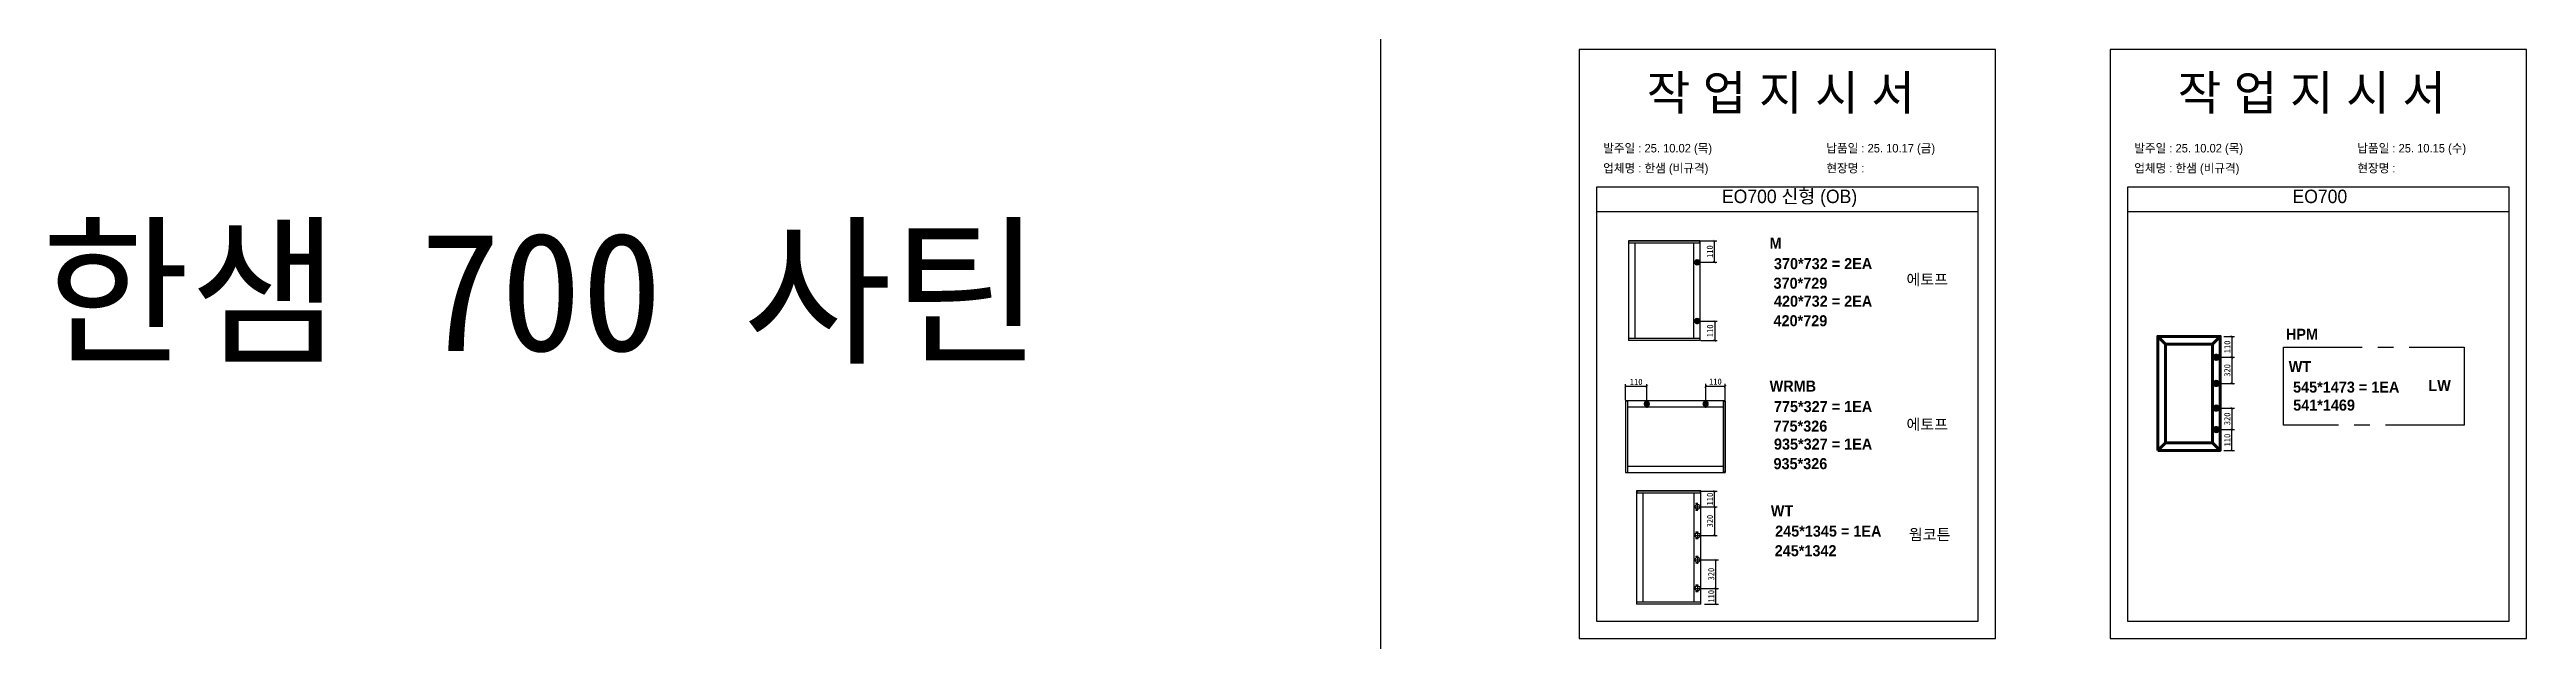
# Model space of a CAD drawing. Header units: millimetres. Extents: x -44117 to 256353, y -2095463 to 65325.
# Drawn here: x 104930 to 114923, y -366526 to -364150 of the extents above; entities that cross this region are included whole.
import ezdxf

# ---------------------------------------------------------------- set-up
doc = ezdxf.new("R2010")
doc.units = ezdxf.units.MM
doc.header["$LTSCALE"] = 10
doc.linetypes.add('CENTER', pattern=[50.8, 31.75, -6.35, 6.35, -6.35])
doc.layers.add('cen', color=1, linetype='CENTER')
doc.layers.add('Layer1', color=7, linetype='Continuous', lineweight=70)
doc.styles.add('MtX_Gulim', font='')
doc.styles.get('MtX_Gulim').set_extended_font_data('Gulim', bold=True)
doc.dimstyles.new('ISO-25', dxfattribs={"dimtxt": 2.5, "dimasz": 2.5, "dimexe": 1, "dimexo": 1, "dimtad": 1, "dimtxsty": 'Standard', "dimblk": 'ARCHTICK', "dimcen": 2.5, "dimadec": 0, "dimazin": 0, "dimtfac": 1, "dimtmove": 0, "dimatfit": 3, "dimfxl": 0, "dimarcsym": 0})

msp = doc.modelspace()

# ---------------------------------------------------------------- texts
at = {"linetype": 'Continuous', "style": 'MtX_Gulim'}
for s, height, p in [('M', 44.50828, (111869.55117, -364953.75558)), ('370*732 = 2EA', 44.508282, (111887.03512, -365036.25449)), ('에토프', 44.508282, (112421.71694, -365100.21436)), ('420*732 = 2EA', 44.508282, (111887.03512, -365187.74833)), ('WT', 44.508282, (113963.99488, -365451.82624)), ('WRMB', 44.508282, (111869.55117, -365530.32796)), ('545*1473 = 1EA', 44.508282, (113981.47883, -365534.32515)), ('LW', 44.508282, (114527.57369, -365527.74307)), ('775*327 = 1EA', 44.508282, (111887.03512, -365612.82687)), ('에토프', 44.508282, (112421.71694, -365685.02349)), ('935*327 = 1EA', 44.508282, (111887.03512, -365764.32071)), ('WT', 44.508282, (111874.35249, -366032.98717)), ('245*1345 = 1EA', 44.508282, (111891.83644, -366115.48608)), ('웜코튼', 44.508282, (112431.5651, -366129.26354))]:
    msp.add_text(s, height=height, dxfattribs=at).set_placement(p)
at = {"color": 242, "linetype": 'Continuous', "true_color": 0xcd2027, "style": 'MtX_Gulim'}
for s, p in [('370*729', (111885.37824, -365115.13573)), ('420*729', (111885.37824, -365266.62957)), ('541*1469', (113981.92977, -365607.0839)), ('775*326', (111885.37824, -365691.70811)), ('935*326', (111885.37824, -365843.20195)), ('245*1342', (111890.17956, -366194.36732))]:
    msp.add_text(s, height=44.508282, dxfattribs=at).set_placement(p)
at = {"attachment_point": 1}
for s, width, gutter_width, heights, insert, char_height in [('{\\fGulim|b0|i0|c129|p50;작 업 지 시 서}', 3307.3198183, 12.5, [-155.84554], (111373.52131, -364254.38148), 140), ('{\\fGulim|b0|i0|c129|p50;작 업 지 시 서}', 3307.3198183, 12.5, [-155.84554], (113516.04203, -364254.38148), 140), ('\\pt11;{\\fGulim|b0|i0|c129|p50;발주일 : 25. 10.02 (목)}', 3307.3198183, 12.5, [34.50412], (111198.31196, -364531.1019), 34.3), ('{\\fGulim|b0|i0|c129|p50;납품일 : 25. 10.17 (금)}', 3307.3198183, 12.5, [37.67976], (112098.28994, -364531.1019), 34.3), ('\\pt11;{\\fGulim|b0|i0|c129|p50;발주일 : 25. 10.02 (목)}', 3307.3198183, 12.5, [34.50412], (113340.83267, -364531.1019), 34.3), ('{\\fGulim|b0|i0|c129|p50;납품일 : 25. 10.15 (수)}', 3307.3198183, 12.5, [37.67976], (114240.81065, -364531.1019), 34.3), ('{\\fGulim|b0|i0|c129|p50;업체명 : 한샘 (비규격)}', 3307.3198183, 12.5, [36.11279], (111198.31196, -364611.75808), 34.3), ('{\\fGulim|b0|i0|c129|p50;현장명 : }', 3307.3198183, 12.5, [-38.2735], (112098.28994, -364611.75808), 34.3), ('{\\fGulim|b0|i0|c129|p50;업체명 : 한샘 (비규격)}', 3307.3198183, 12.5, [36.11279], (113340.83267, -364611.75808), 34.3), ('{\\fGulim|b0|i0|c129|p50;현장명 : }', 3307.3198183, 12.5, [-38.2735], (114240.81065, -364611.75808), 34.3), ('{\\fGulim|b0|i0|c129|p50;EO700 신형 (OB)}', 5224.9748335, 19.74777, [57.05176], (111677.26338, -364715.52304), 54.1878762), ('{\\fGulim|b0|i0|c129|p50;EO700}', 5224.9748335, 19.74777, [57.05176], (113979.34908, -364715.52304), 54.1878762), ('{\\f굴림|b0|i0|c129|p50;한샘} 700 {\\f굴림|b0|i0|c129|p50;사틴}', 5072.1082947, 2395.6482, [-533.35869], (104895.62473, -364886.88804), 479.1296392)]:
    msp.add_mtext_dynamic_manual_height_columns(s, width=width, gutter_width=gutter_width, heights=heights, dxfattribs=dict(at, insert=insert, char_height=char_height))
at = {"layer": 'cen', "linetype": 'Continuous', "style": 'MtX_Gulim'}
msp.add_text('HPM', height=44.508282, dxfattribs=at).set_placement((113952.80487, -365321.0552))

# ---------------------------------------------------------------- blocks, each defined once
blk = doc.blocks.new('_ArchTick')
at = {"color": 0, "linetype": 'ByBlock', "const_width": 0.15}
blk.add_lwpolyline([(-0.5, -0.5), (0.5, 0.5)], dxfattribs=at)
blk = doc.blocks.new('*D3518')
at = {"color": 0, "lineweight": -2}
for p, q in [((111592.1, -364922.1), (111657.1, -364922.1)), ((111647.1, -365008.6), (111647.1, -364922.1)), ((111592.1, -365008.6), (111657.1, -365008.6))]:
    blk.add_line(p, q, dxfattribs=at)
at = {"layer": 'Defpoints', "color": 0}
for p in [(111577.1, -364922.1), (111647.1, -364922.1), (111577.1, -365008.6)]:
    blk.add_point(p, dxfattribs=at)
at = {"color": 0, "lineweight": -2, "xscale": 10, "yscale": 10, "zscale": 10}
for p, rotation in [((111647.1, -364922.1), 90), ((111647.1, -365008.6), 270)]:
    blk.add_blockref('_ArchTick', p, dxfattribs=dict(at, rotation=rotation))
at = {"color": 0, "insert": (111628.4, -364965.4), "char_height": 25, "attachment_point": 5, "rotation": 90}
blk.add_mtext('110', dxfattribs=at)
blk = doc.blocks.new('*D3519')
at = {"color": 0, "lineweight": -2}
for p, q in [((111592.1, -365245.8), (111658.3, -365245.8)), ((111648.3, -365245.8), (111648.3, -365324.3)), ((111592.1, -365324.3), (111658.3, -365324.3))]:
    blk.add_line(p, q, dxfattribs=at)
at = {"layer": 'Defpoints', "color": 0}
for p in [(111577.1, -365245.8), (111577.1, -365324.3), (111648.3, -365324.3)]:
    blk.add_point(p, dxfattribs=at)
at = {"color": 0, "lineweight": -2, "xscale": 10, "yscale": 10, "zscale": 10}
for p, rotation in [((111648.3, -365245.8), 90), ((111648.3, -365324.3), 270)]:
    blk.add_blockref('_ArchTick', p, dxfattribs=dict(at, rotation=rotation))
at = {"color": 0, "insert": (111629.5, -365285.1), "char_height": 25, "attachment_point": 5, "rotation": 90}
blk.add_mtext('110', dxfattribs=at)
blk = doc.blocks.new('*D3520')
at = {"color": 0, "lineweight": -2}
for p, q in [((111288, -365564.9), (111288, -365499.8)), ((111374.5, -365509.8), (111288, -365509.8)), ((111374.5, -365564.9), (111374.5, -365499.8))]:
    blk.add_line(p, q, dxfattribs=at)
at = {"layer": 'Defpoints', "color": 0}
for p in [(111288, -365509.8), (111288, -365579.9), (111374.5, -365579.9)]:
    blk.add_point(p, dxfattribs=at)
at = {"color": 0, "lineweight": -2, "xscale": 10, "yscale": 10, "zscale": 10, "rotation": 180}
blk.add_blockref('_ArchTick', (111288, -365509.8), dxfattribs=at)
at = {"color": 0, "lineweight": -2, "xscale": 10, "yscale": 10, "zscale": 10}
blk.add_blockref('_ArchTick', (111374.5, -365509.8), dxfattribs=at)
at = {"color": 0, "insert": (111331.2, -365491.1), "char_height": 25, "attachment_point": 5}
blk.add_mtext('110', dxfattribs=at)
blk = doc.blocks.new('*D3521')
at = {"color": 0, "lineweight": -2}
for p, q in [((111611.6, -365564.9), (111611.6, -365498.7)), ((111611.6, -365508.7), (111690.2, -365508.7)), ((111690.2, -365564.9), (111690.2, -365498.7))]:
    blk.add_line(p, q, dxfattribs=at)
at = {"layer": 'Defpoints', "color": 0}
for p in [(111690.2, -365508.7), (111611.6, -365579.9), (111690.2, -365579.9)]:
    blk.add_point(p, dxfattribs=at)
at = {"color": 0, "lineweight": -2, "xscale": 10, "yscale": 10, "zscale": 10, "rotation": 180}
blk.add_blockref('_ArchTick', (111611.6, -365508.7), dxfattribs=at)
at = {"color": 0, "lineweight": -2, "xscale": 10, "yscale": 10, "zscale": 10}
blk.add_blockref('_ArchTick', (111690.2, -365508.7), dxfattribs=at)
at = {"color": 0, "insert": (111650.9, -365490), "char_height": 25, "attachment_point": 5}
blk.add_mtext('110', dxfattribs=at)
blk = doc.blocks.new('*D3523')
at = {"color": 0, "lineweight": -2}
for p, q in [((111593.9, -365932.1), (111657.7, -365932.1)), ((111647.7, -365995.3), (111647.7, -365932.1)), ((111593.9, -365995.3), (111657.7, -365995.3))]:
    blk.add_line(p, q, dxfattribs=at)
at = {"layer": 'Defpoints', "color": 0}
for p in [(111578.9, -365932.1), (111647.7, -365932.1), (111578.9, -365995.3)]:
    blk.add_point(p, dxfattribs=at)
at = {"color": 0, "lineweight": -2, "xscale": 10, "yscale": 10, "zscale": 10}
for p, rotation in [((111647.7, -365932.1), 90), ((111647.7, -365995.3), 270)]:
    blk.add_blockref('_ArchTick', p, dxfattribs=dict(at, rotation=rotation))
at = {"color": 0, "insert": (111629, -365963.7), "char_height": 25, "attachment_point": 5, "rotation": 90}
blk.add_mtext('110', dxfattribs=at)
blk = doc.blocks.new('*D3524')
at = {"color": 0, "lineweight": -2}
for p, q in [((111593.9, -366324.1), (111662.7, -366324.1)), ((111652.7, -366388.1), (111652.7, -366324.1)), ((111606.6, -366388.1), (111662.7, -366388.1))]:
    blk.add_line(p, q, dxfattribs=at)
at = {"layer": 'Defpoints', "color": 0}
for p in [(111578.9, -366324.1), (111652.7, -366324.1), (111591.6, -366388.1)]:
    blk.add_point(p, dxfattribs=at)
at = {"color": 0, "lineweight": -2, "xscale": 10, "yscale": 10, "zscale": 10}
for p, rotation in [((111652.7, -366324.1), 90), ((111652.7, -366388.1), 270)]:
    blk.add_blockref('_ArchTick', p, dxfattribs=dict(at, rotation=rotation))
at = {"color": 0, "insert": (111634, -366356.1), "char_height": 25, "attachment_point": 5, "rotation": 90}
blk.add_mtext('110', dxfattribs=at)
blk = doc.blocks.new('*D3525')
at = {"color": 0, "lineweight": -2}
for p, q in [((111593.9, -366209), (111662.7, -366209)), ((111652.7, -366324.1), (111652.7, -366209)), ((111593.9, -366324.1), (111662.7, -366324.1))]:
    blk.add_line(p, q, dxfattribs=at)
at = {"layer": 'Defpoints', "color": 0}
for p in [(111578.9, -366209), (111652.7, -366209), (111578.9, -366324.1)]:
    blk.add_point(p, dxfattribs=at)
at = {"color": 0, "lineweight": -2, "xscale": 10, "yscale": 10, "zscale": 10}
for p, rotation in [((111652.7, -366209), 90), ((111652.7, -366324.1), 270)]:
    blk.add_blockref('_ArchTick', p, dxfattribs=dict(at, rotation=rotation))
at = {"color": 0, "insert": (111634, -366266.5), "char_height": 25, "attachment_point": 5, "rotation": 90}
blk.add_mtext('320', dxfattribs=at)
blk = doc.blocks.new('*D3526')
at = {"color": 0, "lineweight": -2}
for p, q in [((111593.9, -365995.3), (111657.7, -365995.3)), ((111647.7, -365995.3), (111647.7, -366110.4)), ((111593.9, -366110.4), (111657.7, -366110.4))]:
    blk.add_line(p, q, dxfattribs=at)
at = {"layer": 'Defpoints', "color": 0}
for p in [(111578.9, -365995.3), (111578.9, -366110.4), (111647.7, -366110.4)]:
    blk.add_point(p, dxfattribs=at)
at = {"color": 0, "lineweight": -2, "xscale": 10, "yscale": 10, "zscale": 10}
for p, rotation in [((111647.7, -365995.3), 90), ((111647.7, -366110.4), 270)]:
    blk.add_blockref('_ArchTick', p, dxfattribs=dict(at, rotation=rotation))
at = {"color": 0, "insert": (111629, -366052.8), "char_height": 25, "attachment_point": 5, "rotation": 90}
blk.add_mtext('320', dxfattribs=at)
blk = doc.blocks.new('*D3527')
at = {"color": 0, "lineweight": -2}
for p, q in [((113702.7, -365307.6), (113744.7, -365307.6)), ((113734.7, -365307.6), (113734.7, -365392)), ((113686.6, -365392), (113744.7, -365392))]:
    blk.add_line(p, q, dxfattribs=at)
at = {"layer": 'Defpoints', "color": 0}
for p in [(113687.7, -365307.6), (113671.6, -365392), (113734.7, -365392)]:
    blk.add_point(p, dxfattribs=at)
at = {"color": 0, "lineweight": -2, "xscale": 10, "yscale": 10, "zscale": 10}
for p, rotation in [((113734.7, -365307.6), 90), ((113734.7, -365392), 270)]:
    blk.add_blockref('_ArchTick', p, dxfattribs=dict(at, rotation=rotation))
at = {"color": 0, "insert": (113716, -365349.8), "char_height": 25, "attachment_point": 5, "rotation": 90}
blk.add_mtext('110', dxfattribs=at)
blk = doc.blocks.new('*D3528')
at = {"color": 0, "lineweight": -2}
for p, q in [((113686.6, -365683.5), (113744.7, -365683.5)), ((113734.7, -365767.9), (113734.7, -365683.5)), ((113702.7, -365767.9), (113744.7, -365767.9))]:
    blk.add_line(p, q, dxfattribs=at)
at = {"layer": 'Defpoints', "color": 0}
for p in [(113671.6, -365683.5), (113734.7, -365683.5), (113687.7, -365767.9)]:
    blk.add_point(p, dxfattribs=at)
at = {"color": 0, "lineweight": -2, "xscale": 10, "yscale": 10, "zscale": 10}
for p, rotation in [((113734.7, -365683.5), 90), ((113734.7, -365767.9), 270)]:
    blk.add_blockref('_ArchTick', p, dxfattribs=dict(at, rotation=rotation))
at = {"color": 0, "insert": (113716, -365725.7), "char_height": 25, "attachment_point": 5, "rotation": 90}
blk.add_mtext('110', dxfattribs=at)
blk = doc.blocks.new('*D3529')
at = {"color": 0, "lineweight": -2}
for p, q in [((113686.6, -365392), (113744.7, -365392)), ((113734.7, -365392), (113734.7, -365497.4)), ((113686.6, -365497.4), (113744.7, -365497.4))]:
    blk.add_line(p, q, dxfattribs=at)
at = {"layer": 'Defpoints', "color": 0}
for p in [(113671.6, -365392), (113671.6, -365497.4), (113734.7, -365497.4)]:
    blk.add_point(p, dxfattribs=at)
at = {"color": 0, "lineweight": -2, "xscale": 10, "yscale": 10, "zscale": 10}
for p, rotation in [((113734.7, -365392), 90), ((113734.7, -365497.4), 270)]:
    blk.add_blockref('_ArchTick', p, dxfattribs=dict(at, rotation=rotation))
at = {"color": 0, "insert": (113716, -365444.7), "char_height": 25, "attachment_point": 5, "rotation": 90}
blk.add_mtext('320', dxfattribs=at)
blk = doc.blocks.new('*D3530')
at = {"color": 0, "lineweight": -2}
for p, q in [((113686.6, -365597), (113744.7, -365597)), ((113734.7, -365597), (113734.7, -365683.5)), ((113686.6, -365683.5), (113744.7, -365683.5))]:
    blk.add_line(p, q, dxfattribs=at)
at = {"layer": 'Defpoints', "color": 0}
for p in [(113671.6, -365597), (113671.6, -365683.5), (113734.7, -365683.5)]:
    blk.add_point(p, dxfattribs=at)
at = {"color": 0, "lineweight": -2, "xscale": 10, "yscale": 10, "zscale": 10}
for p, rotation in [((113734.7, -365597), 90), ((113734.7, -365683.5), 270)]:
    blk.add_blockref('_ArchTick', p, dxfattribs=dict(at, rotation=rotation))
at = {"color": 0, "insert": (113716, -365640.2), "char_height": 25, "attachment_point": 5, "rotation": 90}
blk.add_mtext('320', dxfattribs=at)

# ---------------------------------------------------------------- dimensions: what is measured, and where the dimension line sits
for base, p1, p2, angle, text, picture, middle in [((111647.14685, -364922.10876), (111577.11159, -365008.59463), (111577.11159, -364922.10876), 90, '110', '*D3518', (111628.39685, -364965.35169)), ((111648.26701, -365324.34115), (111577.11159, -365245.76425), (111577.11159, -365324.34115), 90, '110', '*D3519', (111629.51701, -365285.0527)), ((113734.71639, -365391.9761), (113687.70772, -365307.62678), (113671.62271, -365391.9761), 90, '110', '*D3527', (113715.96639, -365349.80144)), ((113734.71639, -365497.37812), (113671.62271, -365391.9761), (113671.62271, -365497.37812), 90, '320', '*D3529', (113715.96639, -365444.67711)), ((111287.99431, -365509.83608), (111374.48019, -365579.87134), (111287.99431, -365579.87134), 180, '110', '*D3520', (111331.23725, -365491.08608)), ((111690.2267, -365508.71592), (111611.64981, -365579.87134), (111690.2267, -365579.87134), 180, '110', '*D3521', (111650.93825, -365489.96592)), ((113734.71639, -365683.5163), (113671.62271, -365596.95138), (113671.62271, -365683.5163), 90, '320', '*D3530', (113715.96639, -365640.23384)), ((113734.71639, -365683.5163), (113687.70772, -365767.86562), (113671.62271, -365683.5163), 270, '110', '*D3528', (113715.96639, -365725.69096)), ((111647.74052, -365932.05208), (111578.91666, -365995.31093), (111578.91666, -365932.05208), 90, '110', '*D3523', (111628.99052, -365963.6815)), ((111647.74052, -366110.3535), (111578.91666, -365995.31093), (111578.91666, -366110.3535), 90, '320', '*D3526', (111628.99052, -366052.83222)), ((111652.74052, -366209.01996), (111578.91666, -366324.06251), (111578.91666, -366209.01996), 90, '320', '*D3525', (111633.99052, -366266.54124)), ((111652.74052, -366324.06251), (111591.64622, -366388.05156), (111578.91666, -366324.06251), 90, '110', '*D3524', (111633.99052, -366356.05703))]:
    dim = msp.add_linear_dim(base=base, p1=p1, p2=p2, angle=angle, text=text, dimstyle='ISO-25', override={"dimscale": 10, "dimasz": 1, "dimexo": 1.5, "dimtxsty": 'Standard'})
    dim.commit()
    dim.dimension.update_dxf_attribs({"geometry": picture, "text_midpoint": middle})

# ---------------------------------------------------------------- linework, layer by layer
for p, q in [((112710.71471, -364705.38869), (111170.71471, -364705.38869)), ((114853.23542, -364705.38869), (113313.23542, -364705.38869)), ((112710.71471, -364805.38869), (111170.71471, -364805.38869)), ((114853.23542, -364805.38869), (113313.23542, -364805.38869)), ((111300.01618, -364922.39772), (111300.01618, -365324.05218)), ((111589.60927, -364922.91784), (111300.01618, -364922.91784)), ((111589.60927, -364930.77756), (111300.01618, -364930.77756)), ((111589.32031, -364922.10876), (111300.30514, -364922.10876)), ((111325.73362, -364930.19964), (111325.73362, -365315.67234)), ((111563.60287, -365315.67234), (111563.60287, -364930.77756)), ((111588.16447, -364930.77756), (111588.16447, -364922.10876)), ((111589.60927, -365324.05218), (111589.60927, -364922.39772)), ((111589.60927, -365315.67234), (111300.01618, -365315.67234)), ((111589.60927, -365323.53206), (111300.01618, -365323.53206)), ((111589.32031, -365324.34115), (111300.30514, -365324.34115)), ((111301.46098, -365324.34115), (111301.46098, -365315.67234)), ((111588.16447, -365315.67234), (111588.16447, -365324.34115)), ((111287.99431, -365567.66262), (111287.99431, -365856.67779)), ((111296.66311, -365568.81846), (111287.99431, -365568.81846)), ((111689.93773, -365567.37366), (111288.28327, -365567.37366)), ((111288.8034, -365567.37366), (111288.8034, -365856.96675)), ((111296.66311, -365567.37366), (111296.66311, -365856.96675)), ((111681.5579, -365593.38006), (111296.66311, -365593.38006)), ((111681.5579, -365567.37366), (111681.5579, -365856.96675)), ((111681.5579, -365568.81846), (111690.2267, -365568.81846)), ((111689.41761, -365567.37366), (111689.41761, -365856.96675)), ((111690.2267, -365567.66262), (111690.2267, -365856.67779)), ((111288.28327, -365856.96675), (111689.93773, -365856.96675)), ((111296.08519, -365831.24931), (111681.5579, -365831.24931)), ((111690.2267, -365855.52195), (111681.5579, -365855.52195)), ((111332.5217, -365931.52784), (111332.5217, -366387.84561)), ((111591.73152, -365932.05208), (111332.5217, -365932.05208)), ((111591.73152, -365939.974), (111332.5217, -365939.974)), ((111591.44028, -365931.23659), (111332.81295, -365931.23659)), ((111333.97794, -365931.23659), (111333.97794, -365939.974)), ((111358.44268, -365939.3915), (111358.44268, -366379.39945)), ((111565.51929, -366379.39945), (111565.51929, -365939.974)), ((111590.27529, -365939.974), (111590.27529, -365931.23659)), ((111591.73152, -366387.84561), (111591.73152, -365931.52784)), ((111563.0305, -365995.31093), (111594.80281, -365995.31093)), ((111576.00419, -365982.20481), (111571.34423, -365982.20481)), ((111576.00419, -366008.41704), (111571.34423, -366008.41704)), ((111573.67421, -365979.87484), (111573.67421, -365984.53479)), ((111573.67421, -366006.08706), (111573.67421, -366010.74702)), ((111578.91666, -366011.19709), (111578.91666, -365979.42478)), ((111563.0305, -366110.3535), (111594.80281, -366110.3535)), ((111576.00419, -366097.24737), (111571.34423, -366097.24737)), ((111576.00419, -366123.4596), (111571.34423, -366123.4596)), ((111573.67421, -366094.9174), (111573.67421, -366099.57735)), ((111573.67421, -366121.12963), (111573.67421, -366125.78958)), ((111578.91666, -366094.46734), (111578.91666, -366126.23965)), ((111563.0305, -366209.01996), (111594.80281, -366209.01996)), ((111576.00419, -366195.91384), (111571.34423, -366195.91384)), ((111576.00419, -366222.12607), (111571.34423, -366222.12607)), ((111573.67421, -366193.58386), (111573.67421, -366198.24381)), ((111573.67421, -366219.79609), (111573.67421, -366224.45604)), ((111578.91666, -366193.1338), (111578.91666, -366224.90611)), ((111563.0305, -366324.06251), (111594.80281, -366324.06251)), ((111576.00419, -366310.95638), (111571.34423, -366310.95638)), ((111576.00419, -366337.16861), (111571.34423, -366337.16861)), ((111573.67421, -366308.62641), (111573.67421, -366313.28636)), ((111573.67421, -366334.83864), (111573.67421, -366339.49859)), ((111578.91666, -366308.17636), (111578.91666, -366339.94866)), ((111591.73152, -366379.39945), (111332.5217, -366379.39945)), ((111591.73152, -366387.32137), (111332.5217, -366387.32137)), ((111591.44028, -366388.13686), (111332.81295, -366388.13686)), ((111333.97794, -366388.13686), (111333.97794, -366379.39945)), ((111590.27529, -366379.39945), (111590.27529, -366388.13686))]:
    msp.add_line(p, q)
at = {"color": 1}
for p in [(110300.49669, 21924.9366), (110300.49669, 14161.07811), (110300.49669, 18584.38997), (110300.49669, 10820.53148), (110300.49669, 18627.87121), (110300.49669, 10864.01272), (110300.49669, 15287.32457), (110300.49669, 7523.46608), (110300.49669, 3746.75115), (110300.49669, 21924.9366), (110300.49669, 14161.07811), (110300.49669, 18584.38997), (110300.49669, 10820.53148), (110300.49669, 18627.87121), (110300.49669, 10864.01272), (110300.49669, 15287.32457), (110300.49669, 7523.46608), (110300.49669, 3746.75115), (110300.49669, 21924.9366), (110300.49669, 14161.07811), (110300.49669, 18584.38997), (110300.49669, 10820.53148), (110300.49669, 18627.87121), (110300.49669, 10864.01272), (110300.49669, 15287.32457), (110300.49669, 7523.46608), (110300.49669, 3746.75115), (110300.49669, 21924.9366), (110300.49669, 14161.07811), (110300.49669, 18584.38997), (110300.49669, 10820.53148), (110300.49669, 18627.87121), (110300.49669, 10864.01272), (110300.49669, 15287.32457), (110300.49669, 7523.46608), (110300.49669, 3746.75115), (110300.49669, 21924.9366), (110300.49669, 14161.07811), (110300.49669, 18584.38997), (110300.49669, 10820.53148), (110300.49669, 18627.87121), (110300.49669, 10864.01272), (110300.49669, 15287.32457), (110300.49669, 7523.46608), (110300.49669, 3746.75115), (110300.49669, 21924.9366), (110300.49669, 14161.07811), (110300.49669, 18584.38997), (110300.49669, 10820.53148), (110300.49669, 18627.87121), (110300.49669, 10864.01272), (110300.49669, 15287.32457), (110300.49669, 7523.46608), (110300.49669, 3746.75115), (110300.49669, 21924.9366), (110300.49669, 14161.07811), (110300.49669, 18584.38997), (110300.49669, 10820.53148), (110300.49669, 18627.87121), (110300.49669, 10864.01272), (110300.49669, 15287.32457), (110300.49669, 7523.46608), (110300.49669, 3746.75115), (110300.49669, 21924.9366), (110300.49669, 14161.07811), (110300.49669, 18584.38997), (110300.49669, 10820.53148), (110300.49669, 18627.87121), (110300.49669, 10864.01272), (110300.49669, 15287.32457), (110300.49669, 7523.46608), (110300.49669, 3746.75115), (110300.49669, 21924.9366), (110300.49669, 14161.07811), (110300.49669, 18584.38997), (110300.49669, 10820.53148), (110300.49669, 18627.87121), (110300.49669, 10864.01272), (110300.49669, 15287.32457), (110300.49669, 7523.46608), (110300.49669, 3746.75115), (110300.49669, 21924.9366), (110300.49669, 14161.07811), (110300.49669, 18584.38997), (110300.49669, 10820.53148), (110300.49669, 18627.87121), (110300.49669, 10864.01272), (110300.49669, 15287.32457), (110300.49669, 7523.46608), (110300.49669, 3746.75115), (110300.49669, 12702.87182), (110300.49669, 4939.01333), (110300.49669, 9362.32519), (110300.49669, 1598.4667), (110300.49669, 9405.80642), (110300.49669, 1641.94794), (110300.49669, 6065.25979), (110300.49669, -1698.5987), (110300.49669, -5475.31363), (110300.49669, 12702.87182), (110300.49669, 4939.01333), (110300.49669, 9362.32519), (110300.49669, 1598.4667), (110300.49669, 9405.80642), (110300.49669, 1641.94794), (110300.49669, 6065.25979), (110300.49669, -1698.5987), (110300.49669, -5475.31363), (110300.49669, 12702.87182), (110300.49669, 4939.01333), (110300.49669, 9362.32519), (110300.49669, 1598.4667), (110300.49669, 9405.80642), (110300.49669, 1641.94794), (110300.49669, 6065.25979), (110300.49669, -1698.5987), (110300.49669, -5475.31363), (110300.49669, 12702.87182), (110300.49669, 4939.01333), (110300.49669, 9362.32519), (110300.49669, 1598.4667), (110300.49669, 9405.80642), (110300.49669, 1641.94794), (110300.49669, 6065.25979), (110300.49669, -1698.5987), (110300.49669, -5475.31363), (110300.49669, 12702.87182), (110300.49669, 4939.01333), (110300.49669, 9362.32519), (110300.49669, 1598.4667), (110300.49669, 9405.80642), (110300.49669, 1641.94794), (110300.49669, 6065.25979), (110300.49669, -1698.5987), (110300.49669, -5475.31363)]:
    msp.add_xline(p, (0, 1), dxfattribs=at)
for points in [[(111100.71471, -366526.21897), (112780.71471, -366526.21897), (112780.71471, -364150.21897), (111100.71471, -364150.21897)], [(113243.23542, -366526.21897), (114923.23542, -366526.21897), (114923.23542, -364150.21897), (113243.23542, -364150.21897)]]:
    msp.add_lwpolyline(points, close=True)
for points in [[(111170.71471, -364705.38869), (111170.71471, -366456.21897), (112710.71471, -366456.21897), (112710.71471, -364705.38869)], [(113313.23542, -364705.38869), (113313.23542, -366456.21897), (114853.23542, -366456.21897), (114853.23542, -364705.38869)]]:
    msp.add_lwpolyline(points)
for centre, radius in [((111578.91666, -365995.31093), 10.19364), ((111573.67421, -365982.20481), 0.93199), ((111573.67421, -366008.41704), 0.93199), ((111578.91666, -366110.3535), 10.19364), ((111573.67421, -366097.24737), 0.93199), ((111573.67421, -366123.4596), 0.93199), ((111578.91666, -366209.01996), 10.19364), ((111573.67421, -366195.91384), 0.93199), ((111573.67421, -366222.12607), 0.93199), ((111578.91666, -366324.06251), 10.19364), ((111573.67421, -366310.95638), 0.93199), ((111573.67421, -366337.16861), 0.93199)]:
    msp.add_circle(centre, radius)
for centre, radius, start, end in [((111589.32031, -364922.39772), 0.28896, 0, 90), ((111300.30514, -365324.05219), 0.28896, 180, 270), ((111589.32031, -365324.05219), 0.28896, 270, 0), ((111288.28327, -365567.66262), 0.28896, 90, 180), ((111689.93774, -365567.66262), 0.28896, 0, 90), ((111689.93774, -365856.67779), 0.28896, 270, 0), ((111332.81295, -365931.52784), 0.29125, 90, 180), ((111591.44028, -365931.52784), 0.29125, 0, 90), ((111332.81295, -366387.84562), 0.29125, 180, 270), ((111591.44028, -366387.84562), 0.29125, 270, 0)]:
    msp.add_arc(centre, radius, start, end)
at = {"layer": 'cen'}
msp.add_lwpolyline([(113942.48212, -365351.60848), (114672.44785, -365351.60848), (114672.44785, -365665.71495), (113942.48212, -365665.71495)], close=True, dxfattribs=at)
at = {"layer": 'Layer1'}
for p, q in [((111577.11159, -364997.94468), (111577.11159, -365019.24458)), ((111577.11159, -365256.4142), (111577.11159, -365235.1143)), ((113467.23976, -365339.12221), (113435.74434, -365307.62678)), ((113656.2123, -365339.12221), (113687.70772, -365307.62678)), ((113671.62271, -365378.88468), (113671.62271, -365405.06753)), ((113671.62271, -365484.2867), (113671.62271, -365510.46955)), ((111363.83024, -365579.87134), (111385.13014, -365579.87134)), ((111622.29976, -365579.87134), (111600.99986, -365579.87134)), ((113671.62271, -365583.85996), (113671.62271, -365610.04281)), ((113435.74434, -365767.86562), (113467.23976, -365736.3702)), ((113687.70772, -365767.86562), (113656.2123, -365736.3702)), ((113656.2123, -365736.3702), (113687.70772, -365767.86562)), ((113671.62271, -365696.60773), (113671.62271, -365670.42488))]:
    msp.add_line(p, q, dxfattribs=at)
for points in [[(111587.76154, -365008.59463), (111566.46164, -365008.59463)], [(111587.76154, -365245.76425), (111566.46164, -365245.76425)], [(113435.74434, -365767.86562), (113687.70772, -365767.86562), (113687.70772, -365307.62678), (113435.74434, -365307.62678)], [(113467.23976, -365736.3702), (113656.2123, -365736.3702), (113656.2123, -365339.12221), (113467.23976, -365339.12221)], [(113684.71414, -365391.9761), (113658.53129, -365391.9761)], [(113684.71414, -365497.37812), (113658.53129, -365497.37812)], [(111374.48019, -365569.22139), (111374.48019, -365590.52129)], [(111611.64981, -365569.22139), (111611.64981, -365590.52129)], [(113684.71414, -365596.95138), (113658.53129, -365596.95138)], [(113684.71414, -365683.5163), (113658.53129, -365683.5163)]]:
    msp.add_lwpolyline(points, close=True, dxfattribs=at)
for centre, radius in [((111577.11159, -365008.59463), 7.09997), ((111577.11159, -365245.76425), 7.09997), ((113671.62271, -365391.9761), 8.72762), ((113671.62271, -365497.37812), 8.72762), ((111374.48019, -365579.87134), 7.09997), ((111611.64981, -365579.87134), 7.09997), ((113671.62271, -365596.95138), 8.72762), ((113671.62271, -365683.5163), 8.72762)]:
    msp.add_circle(centre, radius, dxfattribs=at)

msp.set_redraw_order([(e.dxf.handle, doc.entitydb.next_handle()) for e in msp.query("TEXT MTEXT ATTDEF DIMENSION ARC_DIMENSION")])  # texts and dimensions are drawn at this point

doc.saveas('drawing.dxf')
